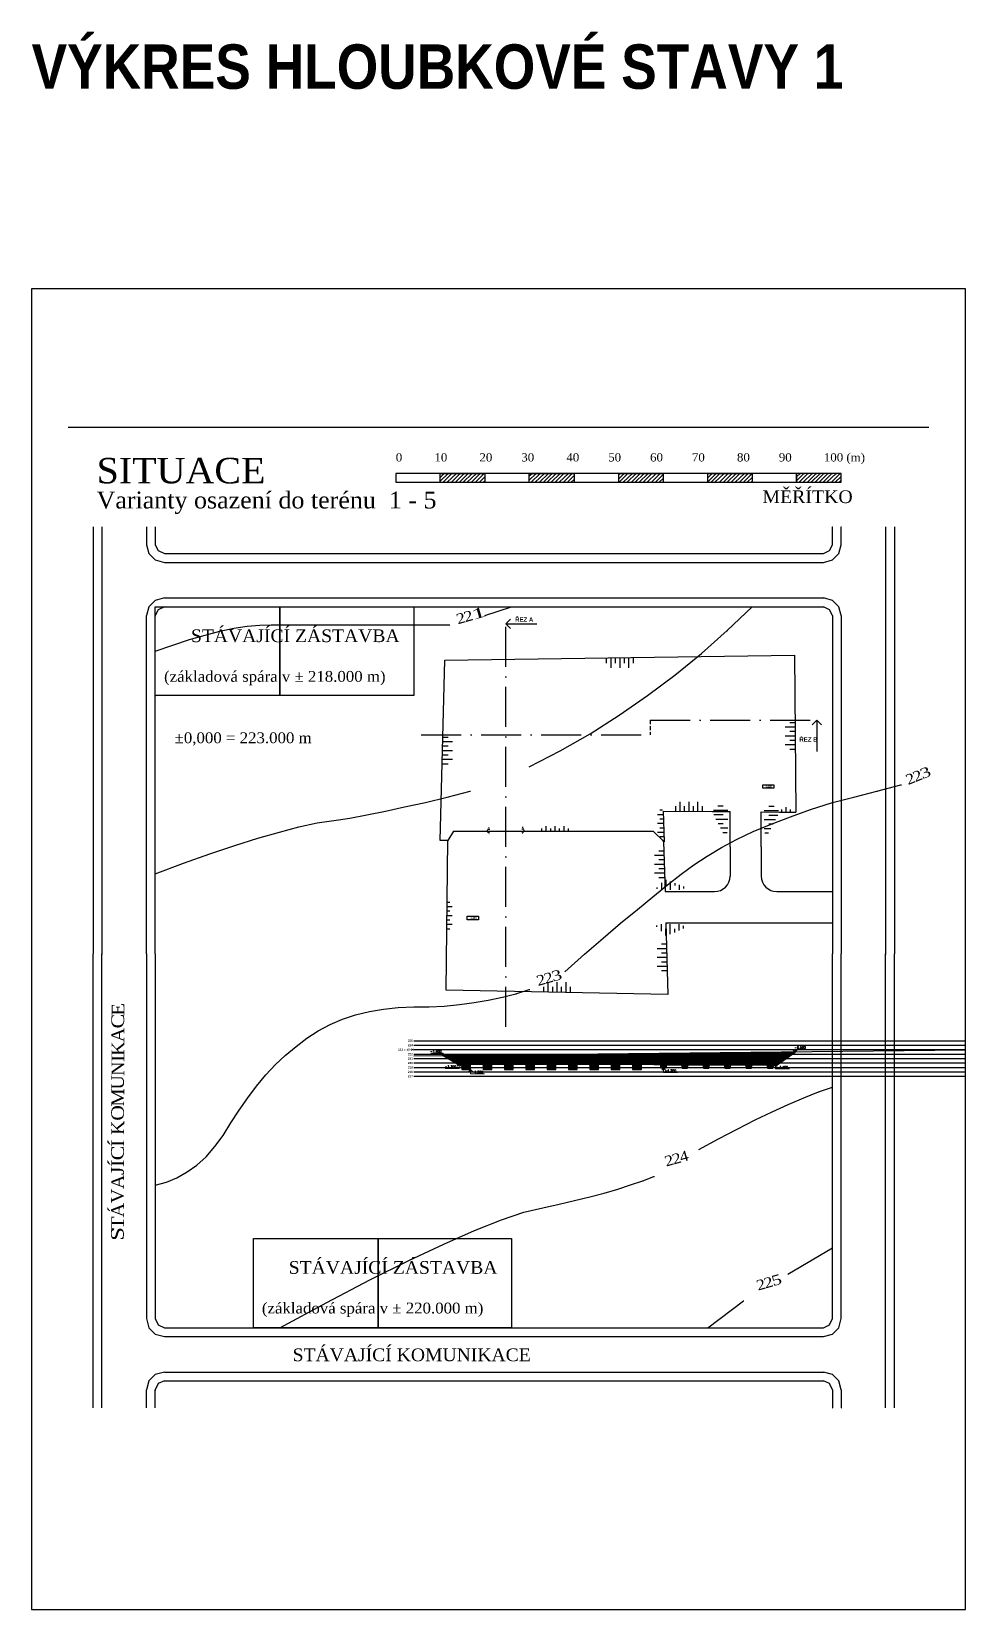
# Model space of a CAD drawing. Header units: millimetres. Extents: x -51 to 2999949, y -1641567 to 415040.
# Drawn here: x 929949 to 1139949, y 59001 to 413883 of the extents above; entities that cross this region are included whole.
import ezdxf

# ---------------------------------------------------------------- set-up
doc = ezdxf.new("R2010")
doc.units = ezdxf.units.MM
doc.header["$LTSCALE"] = 75
doc.header["$MEASUREMENT"] = 0
doc.linetypes.add('ACAD_ISO10W100', pattern=[18, 12, -3, 0, -3])
doc.layers.get('0').update_dxf_attribs({"linetype": 'CONTINUOUS'})
for name, color, linetype in [('cesty', 161, 'CONTINUOUS'), ('DNO', 210, 'CONTINUOUS'), ('objekt A+B', 10, 'CONTINUOUS'), ('objekt C', 30, 'CONTINUOUS'), ('svahování', 80, 'CONTINUOUS'), ('TEXT hloubky ŘEZ', 255, 'CONTINUOUS'), ('TEXT hlouby SJ', 6, 'CONTINUOUS'), ('ZEMINA', 7, 'CONTINUOUS'), ('ŘEZ', 10, 'ACAD_ISO10W100'), ('ŘEZ bílá', 251, 'CONTINUOUS'), ('ŘEZ červená', 10, 'CONTINUOUS'), ('šrafy', 90, 'CONTINUOUS')]:
    doc.layers.add(name, color=color, linetype=linetype)
doc.layers.add('texty', color=255, linetype='CONTINUOUS', lineweight=15)
doc.styles.add('hloubky patek a pasu', font='ariblk.ttf', dxfattribs={"width": 0.75, "height": 400})
doc.styles.add('názvy výkresů', font='ariblk.ttf', dxfattribs={"width": 0.75, "height": 10000})
doc.styles.add('romans', font='romans.shx')
doc.styles.add('TIMESNEWROMAN', font='times.ttf')
doc.styles.add('ŘEZ', font='ariblk.ttf', dxfattribs={"width": 0.75, "height": 1000})
doc.styles.add('ŘEZ HLOUBKY', font='ariblk.ttf', dxfattribs={"width": 0.75, "height": 500})
pattern_1 = [(45, (2149.33, 0), (-132.58252, 132.58252), [])]

msp = doc.modelspace()

# ---------------------------------------------------------------- texts
at = {"attachment_point": 7, "style": 'TIMESNEWROMAN'}
for s, insert, char_height, width in [('\\W1.04;SITUACE', (944570.606, 312189.4902), 5726.351254, 39233.210613), ('\\W1.03;0\\~\\~\\~\\~\\~\\~\\~\\~\\~\\~10\\~\\~\\~\\~\\~\\~\\~\\~\\~\\~20\\~\\~\\~\\~\\~\\~\\~\\~\\~30\\~\\~\\~\\~\\~\\~\\~\\~\\~\\~40\\~\\~\\~\\~\\~\\~\\~\\~\\~50\\~\\~\\~\\~\\~\\~\\~\\~\\~60\\~\\~\\~\\~\\~\\~\\~\\~\\~70\\~\\~\\~\\~\\~\\~\\~\\~\\~\\~80\\~\\~\\~\\~\\~\\~\\~\\~\\~90\\~\\~\\~\\~\\~\\~\\~\\~\\~\\~100\\~(m)', (1011851.0381, 316587.4128), 1861.0337746, 104185.902222), ('\\W1.02;Varianty\\~osazení\\~do\\~terénu\\~\\~1\\~-\\~5', (944570.606, 305373.9922), 3793.664797, 76615.213946), ('\\W1.03;MĚŘÍTKO', (1094305.5786, 307791.5676), 2863.160702, 21087.585931), ('\\W1.02;STÁVAJÍCÍ\\~ZÁSTAVBA', (965788.6333, 276491.7802), 2863.160702, 47179.177469), ('{\\W1.03;(základová\\~spára\\~v\\~±\\~218.000\\~m)}', (959744.7078, 266847.2223), 2433.709411, 49434.835916), ('{\\W1.03;±\\fTimes New Roman|b0|i0|c238|p18;0,000 =\\fTimes New Roman|b0|i0|c0|p18;\\~2\\fTimes New Roman|b0|i0|c238|p18;23\\fTimes New Roman|b0|i0|c0|p18;.000\\~m}', (962120.6215, 253257.3782), 2433.7094106, 49434.835916), ('\\W1.02;STÁVAJÍCÍ\\~ZÁSTAVBA', (987778.2266, 134421.0118), 2863.160702, 47179.177469), ('\\W1.03;(základová\\~spára\\~v\\~±\\~220.000\\~m)', (981734.3011, 124776.4539), 2433.709411, 49434.835916), ('\\W1.02;STÁVAJÍCÍ\\~KOMUNIKACE', (988652.6637, 114771.8668), 2863.160702, 53670.587301)]:
    msp.add_mtext(s, dxfattribs=dict(at, insert=insert, char_height=char_height, width=width))
for s, insert, char_height, width, rotation in [('\\W1.95;1', (1029185.4395, 281532.8303), 2289.83564, 3945.505769, 15.800195223), ('\\W1.16;2', (1025816.3587, 280555.3456), 2289.83564, 3047.345227, 15.800195223), ('\\W1.16;2', (1027513.7188, 281044.0356), 2289.83564, 3047.345227, 15.800195223), ('\\W1.35;3', (1130293.122, 245697.9372), 2289.83564, 3263.015794, 21.903186915), ('\\W1.16;2', (1127044.2278, 244393.5381), 2289.83564, 3047.345227, 21.903186915), ('\\W1.16;2', (1128680.0123, 245059.9149), 2289.83564, 3047.345227, 21.903186915), ('\\W1.35;3', (1047213.7695, 200159.0839), 2289.83564, 3263.015794, 15.800195223), ('\\W1.16;2', (1043844.6103, 199207.487), 2289.83564, 3047.345227, 15.800195223), ('\\W1.16;2', (1045541.9703, 199696.177), 2289.83564, 3047.345227, 15.800195223), ('\\W1.14;C', (950793.7907, 189665.12), 2863.05416, 4490.011551, 89.900411366), ('\\W1.09;E', (950819.3777, 192519.8976), 2863.05416, 4188.811084, 89.900411366), ('\\W1.04;A', (950793.6992, 186578.7777), 2863.05416, 4592.758633, 89.900411366), ('\\W1.03;K', (950793.6992, 183518.4149), 2863.05416, 4572.933721, 89.900411366), ('\\W1.02;N', (950793.7907, 179017.6474), 2863.05416, 4557.722998, 89.900411366), ('\\W1.19;I', (950793.7907, 182078.0233), 2863.05416, 3142.167689, 89.900411366), ('\\W1.04;U', (950768.243, 175931.3967), 2863.05416, 4588.465591, 89.900411366), ('\\W1.07;M', (950768.158, 172099.4221), 2863.05416, 5402.248105, 89.900411366), ('\\W1.13;O', (950768.2822, 168910.3788), 2863.05416, 4720.524113, 89.900411366), ('\\W1.03;K', (950768.4523, 165721.3748), 2863.05416, 4572.933721, 89.900411366), ('\\W1.19;Í', (950768.4981, 162969.2851), 2863.05416, 3142.167689, 89.900411366), ('\\W1.19;Í', (950742.6495, 158468.6223), 2863.05416, 3142.167689, 89.900411366), ('\\W1.14;C', (950742.6953, 160011.7411), 2863.05416, 4490.011551, 89.900411366), ('\\W1.16;2', (1072649.3811, 158597.512), 2289.83564, 3047.345227, 15.800195223), ('\\W1.16;2', (1074346.7804, 159060.275), 2289.83564, 3047.345227, 15.800195223), ('\\W1.13;4', (1076018.5534, 159549.0566), 2289.83564, 3009.2889, 15.800195223), ('\\W1.09;J', (950742.6953, 156719.5258), 2863.05416, 3226.500007, 89.900411366), ('\\W1.04;A', (950742.8196, 153530.5218), 2863.05416, 4592.758633, 89.900411366), ('\\W1.05;V', (950742.9962, 150341.4654), 2863.05416, 4599.969062, 89.900411366), ('\\W1.04;Á', (950717.3176, 147177.9175), 2863.05416, 4592.758633, 89.900411366), ('\\W1.12;T', (950717.3569, 144425.8802), 2863.05416, 4225.102355, 89.900411366), ('\\W1.28;S', (950717.4027, 141905.172), 2863.05416, 4219.334297, 89.900411366), ('\\W1.16;2', (1093301.4343, 130692.6409), 2289.83564, 3047.345227, 15.800195223), ('\\W1.16;2', (1094998.7812, 131181.331), 2289.83564, 3047.345227, 15.800195223), ('\\W1.31;5', (1096696.1543, 131670.0341), 2289.83564, 3222.341082, 15.800195223)]:
    msp.add_mtext(s, dxfattribs=dict(at, insert=insert, char_height=char_height, width=width, rotation=rotation))
at = {"layer": 'TEXT hloubky ŘEZ', "char_height": 500, "attachment_point": 1, "style": 'ŘEZ HLOUBKY'}
for s, width, heights, insert in [('223 = ±0.00', 3549.990573, [1316.3218], (1012337.5089, 185153.0355)), ('225', 1674.686176, [0], (1014562.687, 187153.0355)), ('224', 1674.686176, [0], (1014562.687, 186153.0355)), ('222', 1674.686176, [0], (1014562.687, 184153.0355)), ('221', 1674.686176, [0], (1014562.687, 183153.0355)), ('220', 1674.686176, [0], (1014562.687, 182153.0355)), ('219', 1674.686176, [0], (1014562.687, 181153.0355)), ('218', 1674.686176, [0], (1014562.687, 180153.0355)), ('217', 1674.686176, [0], (1014562.687, 179153.0355))]:
    msp.add_mtext_dynamic_manual_height_columns(s, width=width, gutter_width=2500, heights=heights, dxfattribs=dict(at, insert=insert))
at = {"layer": 'TEXT hlouby SJ', "char_height": 400, "attachment_point": 1, "style": 'hloubky patek a pasu'}
for s, width, insert in [('-0,550', 1520.658085, (1094915.8374, 244284.2977)), ('-1,400', 1390.106252, (1028476.6145, 214717.4211))]:
    msp.add_mtext_dynamic_manual_height_columns(s, width=width, gutter_width=2000, heights=[0], dxfattribs=dict(at, insert=insert))
at = {"layer": 'texty', "ltscale": 20, "extrusion": (1.93959e-16, -3.39308e-16, -1), "style": 'romans', "text_generation_flag": 2}
for s, p in [('-1,400', (-1019581.0794, 184241.2731)), ('-0,550', (-1101510.7232, 185105.8217)), ('-3,300', (-1022847.8532, 180800.0355)), ('-3,400', (-1097494.4352, 180700.0355)), ('-4,500', (-1028946.4037, 179600.0355)), ('-4,200', (-1072346.4037, 179900.0355))]:
    msp.add_text(s, height=514.89696, dxfattribs=at).set_placement(p)
at = {"layer": 'ZEMINA', "insert": (929948.9938, 411001.2066), "char_height": 10000, "attachment_point": 1, "style": 'názvy výkresů'}
msp.add_mtext_dynamic_manual_height_columns('VÝKRES HLOUBKOVÉ STAVY 1', width=183031.750957, gutter_width=50000, heights=[0], dxfattribs=at)
at = {"layer": 'ŘEZ', "char_height": 1000, "attachment_point": 1, "style": 'ŘEZ'}
for s, insert in [('ŘEZ A', (1038688.2154, 282139.2742)), ('ŘEZ B', (1102603.032, 255180.629))]:
    msp.add_mtext_dynamic_manual_height_columns(s, width=8587.751714, gutter_width=5000, heights=[0], dxfattribs=dict(at, insert=insert))

# ---------------------------------------------------------------- blocks, each defined once
blk = doc.blocks.new('*U14')
at = {"layer": 'DNO'}
for p, q in [((-1000, 600), (-1000, -600)), ((1000, -600), (1000, 600)), ((-1000, -600), (1000, -600))]:
    blk.add_line(p, q, dxfattribs=at)
blk = doc.blocks.new('*U15')
at = {"layer": 'DNO', "color": 0, "linetype": 'ByBlock', "lineweight": -2, "transparency": 16777216}
for p in [(0, 0), (4800, 0), (9600, 0), (14400, 0), (19200, 0), (24000, 0), (28800, 0), (33600, 0), (38400, 0)]:
    blk.add_blockref('*U14', p, dxfattribs=at)

# ---------------------------------------------------------------- hatches: boundary and pattern name
at = {"layer": 'šrafy'}
h = msp.add_hatch(dxfattribs=at)
h.set_pattern_fill('ANSI31', color=256, scale=1500)
h.set_pattern_definition(pattern_1)
h.paths.add_polyline_path([(1025669.7798, 183524.2019), (1022531.0495, 183489.8569), (1023507.2278, 182903.0355), (1025669.7798, 182903.0355)])
h = msp.add_hatch(dxfattribs=at)
h.set_pattern_fill('ANSI31', color=256, scale=1500)
h.set_pattern_definition(pattern_1)
h.paths.add_polyline_path([(1025669.7798, 182903.0355), (1023507.2278, 182903.0355), (1025170.7294, 181903.0355), (1025669.7798, 181903.0355)])
h = msp.add_hatch(dxfattribs=at)
h.set_pattern_fill('ANSI31', color=256, scale=1500)
h.set_pattern_definition(pattern_1)
h.paths.add_polyline_path([(1025669.7798, 181903.0355), (1025170.7294, 181903.0355), (1025669.7798, 181603.0355)])
h = msp.add_hatch(dxfattribs=at)
h.set_pattern_fill('ANSI31', color=256, scale=1500)
h.set_pattern_definition(pattern_1)
h.paths.add_polyline_path([(1026669.7798, 183535.1442), (1025669.7798, 183524.2019), (1025669.7798, 182903.0355), (1026669.7798, 182903.0355)])
h = msp.add_hatch(dxfattribs=at)
h.set_pattern_fill('ANSI31', color=256, scale=1500)
h.set_pattern_definition(pattern_1)
h.paths.add_polyline_path([(1026669.7798, 182903.0355), (1025669.7798, 182903.0355), (1025669.7798, 181903.0355), (1026669.7798, 181903.0355)])
h = msp.add_hatch(dxfattribs=at)
h.set_pattern_fill('ANSI31', color=256, scale=1500)
h.set_pattern_definition(pattern_1)
h.paths.add_polyline_path([(1026669.7798, 181903.0355), (1025669.7798, 181903.0355), (1025669.7798, 181603.0355), (1026669.7798, 181603.0355)])
h = msp.add_hatch(dxfattribs=at)
h.set_pattern_fill('ANSI31', color=256, scale=1500)
h.set_pattern_definition(pattern_1)
h.paths.add_polyline_path([(1028669.7798, 183557.0289), (1026669.7798, 183535.1442), (1026669.7798, 182903.0355), (1028669.7798, 182903.0355)])
h = msp.add_hatch(dxfattribs=at)
h.set_pattern_fill('ANSI31', color=256, scale=1500)
h.set_pattern_definition(pattern_1)
h.paths.add_polyline_path([(1028669.7798, 182903.0355), (1026669.7798, 182903.0355), (1026669.7798, 181903.0355), (1028669.7798, 181903.0355)])
h = msp.add_hatch(dxfattribs=at)
h.set_pattern_fill('ANSI31', color=256, scale=1500)
h.set_pattern_definition(pattern_1)
h.paths.add_polyline_path([(1028669.7798, 181903.0355), (1026669.7798, 181903.0355), (1026669.7798, 181603.0355), (1028669.7798, 181603.0355)])
h = msp.add_hatch(dxfattribs=at)
h.set_pattern_fill('ANSI31', color=256, scale=1500)
h.set_pattern_definition(pattern_1)
h.paths.add_polyline_path([(1026669.7798, 181603.0355), (1026669.7798, 180903.0355), (1028669.7798, 180903.0355), (1028669.7798, 181603.0355)])
h = msp.add_hatch(dxfattribs=at)
h.set_pattern_fill('ANSI31', color=256, scale=1500)
h.set_pattern_definition(pattern_1)
h.paths.add_polyline_path([(1068069.7798, 183903.0355), (1060290.7456, 183903.0355), (1028669.7798, 183557.0289), (1028669.7798, 182903.0355), (1068069.7798, 182903.0355)])
h = msp.add_hatch(dxfattribs=at)
h.set_pattern_fill('ANSI31', color=256, scale=1500)
h.set_pattern_definition(pattern_1)
h.paths.add_polyline_path([(1068069.7798, 182903.0355), (1028669.7798, 182903.0355), (1028669.7798, 181903.0355), (1068069.7798, 181903.0355)])
h = msp.add_hatch(dxfattribs=at)
h.set_pattern_fill('ANSI31', color=256, scale=1500)
h.set_pattern_definition(pattern_1)
h.paths.add_polyline_path([(1068069.7798, 181903.0355), (1028669.7798, 181903.0355), (1028669.7798, 181603.0355), (1046869.7798, 181603.0355), (1068069.7798, 181603.0355)])
h = msp.add_hatch(dxfattribs=at)
h.set_pattern_fill('ANSI31', color=256, scale=1500)
h.set_pattern_definition(pattern_1)
h.paths.add_polyline_path([(1033469.7798, 181603.0355), (1031469.7798, 181603.0355), (1031469.7798, 180903.0355), (1033469.7798, 180903.0355)])
h = msp.add_hatch(dxfattribs=at)
h.set_pattern_fill('ANSI31', color=256, scale=1500)
h.set_pattern_definition(pattern_1)
h.paths.add_polyline_path([(1038269.7798, 181603.0355), (1036269.7798, 181603.0355), (1036269.7798, 180903.0355), (1038269.7798, 180903.0355)])
h = msp.add_hatch(dxfattribs=at)
h.set_pattern_fill('ANSI31', color=256, scale=1500)
h.set_pattern_definition(pattern_1)
h.paths.add_polyline_path([(1043069.7798, 181603.0355), (1041069.7798, 181603.0355), (1041069.7798, 180903.0355), (1043069.7798, 180903.0355)])
h = msp.add_hatch(dxfattribs=at)
h.set_pattern_fill('ANSI31', color=256, scale=1500)
h.set_pattern_definition(pattern_1)
h.paths.add_polyline_path([(1047869.7798, 181603.0355), (1046869.7798, 181603.0355), (1045869.7798, 181603.0355), (1045869.7798, 180903.0355), (1047869.7798, 180903.0355)])
h = msp.add_hatch(dxfattribs=at)
h.set_pattern_fill('ANSI31', color=256, scale=1500)
h.set_pattern_definition(pattern_1)
h.paths.add_polyline_path([(1052669.7798, 181603.0355), (1050669.7798, 181603.0355), (1050669.7798, 180903.0355), (1052669.7798, 180903.0355)])
h = msp.add_hatch(dxfattribs=at)
h.set_pattern_fill('ANSI31', color=256, scale=1500)
h.set_pattern_definition(pattern_1)
h.paths.add_polyline_path([(1057469.7798, 181603.0355), (1055469.7798, 181603.0355), (1055469.7798, 180903.0355), (1057469.7798, 180903.0355)])
h = msp.add_hatch(dxfattribs=at)
h.set_pattern_fill('ANSI31', color=256, scale=1500)
h.set_pattern_definition(pattern_1)
h.paths.add_polyline_path([(1062269.7798, 181603.0355), (1060269.7798, 181603.0355), (1060269.7798, 180903.0355), (1062269.7798, 180903.0355)])
h = msp.add_hatch(dxfattribs=at)
h.set_pattern_fill('ANSI31', color=256, scale=1500)
h.set_pattern_definition(pattern_1)
h.paths.add_polyline_path([(1068069.7798, 183988.1562), (1060290.7456, 183903.0355), (1068069.7798, 183903.0355)])
h = msp.add_hatch(dxfattribs=at)
h.set_pattern_fill('ANSI31', color=256, scale=1500)
h.set_pattern_definition(pattern_1)
h.paths.add_polyline_path([(1067069.7798, 181603.0355), (1065069.7798, 181603.0355), (1065069.7798, 180903.0355), (1067069.7798, 180903.0355)])
h = msp.add_hatch(dxfattribs=at)
h.set_pattern_fill('ANSI31', color=256, scale=1500)
h.set_pattern_definition(pattern_1)
h.paths.add_polyline_path([(1070019.7798, 184009.4937), (1068069.7798, 183988.1562), (1068069.7798, 183903.0355), (1070019.7798, 183903.0355)])
h = msp.add_hatch(dxfattribs=at)
h.set_pattern_fill('ANSI31', color=256, scale=1500)
h.set_pattern_definition(pattern_1)
h.paths.add_polyline_path([(1070019.7798, 183903.0355), (1068069.7798, 183903.0355), (1068069.7798, 182903.0355), (1070019.7798, 182903.0355)])
h = msp.add_hatch(dxfattribs=at)
h.set_pattern_fill('ANSI31', color=256, scale=1500)
h.set_pattern_definition(pattern_1)
h.paths.add_polyline_path([(1070019.7798, 182903.0355), (1068069.7798, 182903.0355), (1068069.7798, 181903.0355), (1070019.7798, 181903.0355)])
h = msp.add_hatch(dxfattribs=at)
h.set_pattern_fill('ANSI31', color=256, scale=1500)
h.set_pattern_definition(pattern_1)
h.paths.add_polyline_path([(1070019.7798, 181903.0355), (1068069.7798, 181903.0355), (1068069.7798, 181603.0355), (1070019.7798, 181603.0355)])
h = msp.add_hatch(dxfattribs=at)
h.set_pattern_fill('ANSI31', color=256, scale=1500)
h.set_pattern_definition(pattern_1)
h.paths.add_polyline_path([(1070019.7798, 181603.0355), (1068069.7798, 181603.0355), (1070019.7798, 181503.0355)])
h = msp.add_hatch(dxfattribs=at)
h.set_pattern_fill('ANSI31', color=256, scale=1500)
h.set_pattern_definition(pattern_1)
h.paths.add_polyline_path([(1072669.7798, 184038.4908), (1070019.7798, 184009.4937), (1070019.7798, 183903.0355), (1072669.7798, 183903.0355)])
h = msp.add_hatch(dxfattribs=at)
h.set_pattern_fill('ANSI31', color=256, scale=1500)
h.set_pattern_definition(pattern_1)
h.paths.add_polyline_path([(1072669.7798, 183903.0355), (1070019.7798, 183903.0355), (1070019.7798, 182903.0355), (1072669.7798, 182903.0355)])
h = msp.add_hatch(dxfattribs=at)
h.set_pattern_fill('ANSI31', color=256, scale=1500)
h.set_pattern_definition(pattern_1)
h.paths.add_polyline_path([(1072669.7798, 182903.0355), (1070019.7798, 182903.0355), (1070019.7798, 181903.0355), (1072669.7798, 181903.0355)])
h = msp.add_hatch(dxfattribs=at)
h.set_pattern_fill('ANSI31', color=256, scale=1500)
h.set_pattern_definition(pattern_1)
h.paths.add_polyline_path([(1072669.7798, 181903.0355), (1070019.7798, 181903.0355), (1070019.7798, 181603.0355), (1072669.7798, 181603.0355)])
h = msp.add_hatch(dxfattribs=at)
h.set_pattern_fill('ANSI31', color=256, scale=1500)
h.set_pattern_definition(pattern_1)
h.paths.add_polyline_path([(1072669.7798, 181603.0355), (1070019.7798, 181603.0355), (1070019.7798, 181503.0355), (1072669.7798, 181503.0355)])
h = msp.add_hatch(dxfattribs=at)
h.set_pattern_fill('ANSI31', color=256, scale=1500)
h.set_pattern_definition(pattern_1)
h.paths.add_polyline_path([(1072669.7798, 180903.0355), (1072669.7798, 181503.0355), (1071469.7798, 181503.0355), (1071469.7798, 180903.0355)])
h = msp.add_hatch(dxfattribs=at)
h.set_pattern_fill('ANSI31', color=256, scale=1500)
h.set_pattern_definition(pattern_1)
h.paths.add_polyline_path([(1076269.7798, 184077.8832), (1072669.7798, 184038.4908), (1072669.7798, 183903.0355), (1076269.7798, 183903.0355)])
h = msp.add_hatch(dxfattribs=at)
h.set_pattern_fill('ANSI31', color=256, scale=1500)
h.set_pattern_definition(pattern_1)
h.paths.add_polyline_path([(1076269.7798, 183903.0355), (1072669.7798, 183903.0355), (1072669.7798, 182903.0355), (1076269.7798, 182903.0355)])
h = msp.add_hatch(dxfattribs=at)
h.set_pattern_fill('ANSI31', color=256, scale=1500)
h.set_pattern_definition(pattern_1)
h.paths.add_polyline_path([(1076269.7798, 182903.0355), (1072669.7798, 182903.0355), (1072669.7798, 181903.0355), (1076269.7798, 181903.0355)])
h = msp.add_hatch(dxfattribs=at)
h.set_pattern_fill('ANSI31', color=256, scale=1500)
h.set_pattern_definition(pattern_1)
h.paths.add_polyline_path([(1076269.7798, 181903.0355), (1072669.7798, 181903.0355), (1072669.7798, 181603.0355), (1076269.7798, 181603.0355)])
h = msp.add_hatch(dxfattribs=at)
h.set_pattern_fill('ANSI31', color=256, scale=1500)
h.set_pattern_definition(pattern_1)
h.paths.add_polyline_path([(1076269.7798, 181603.0355), (1072669.7798, 181603.0355), (1072669.7798, 181503.0355), (1076269.7798, 181503.0355)])
h = msp.add_hatch(dxfattribs=at)
h.set_pattern_fill('ANSI31', color=256, scale=1500)
h.set_pattern_definition(pattern_1)
h.paths.add_polyline_path([(1097669.7798, 184312.0488), (1076269.7798, 184077.8832), (1076269.7798, 183903.0355), (1097669.7798, 183903.0355)])
h = msp.add_hatch(dxfattribs=at)
h.set_pattern_fill('ANSI31', color=256, scale=1500)
h.set_pattern_definition(pattern_1)
h.paths.add_polyline_path([(1097669.7798, 183903.0355), (1076269.7798, 183903.0355), (1076269.7798, 182903.0355), (1097669.7798, 182903.0355)])
h = msp.add_hatch(dxfattribs=at)
h.set_pattern_fill('ANSI31', color=256, scale=1500)
h.set_pattern_definition(pattern_1)
h.paths.add_polyline_path([(1097669.7798, 182903.0355), (1076269.7798, 182903.0355), (1076269.7798, 181903.0355), (1097669.7798, 181903.0355)])
h = msp.add_hatch(dxfattribs=at)
h.set_pattern_fill('ANSI31', color=256, scale=1500)
h.set_pattern_definition(pattern_1)
h.paths.add_polyline_path([(1097669.7798, 181903.0355), (1076269.7798, 181903.0355), (1076269.7798, 181603.0355), (1097669.7798, 181603.0355)])
h = msp.add_hatch(dxfattribs=at)
h.set_pattern_fill('ANSI31', color=256, scale=1500)
h.set_pattern_definition(pattern_1)
h.paths.add_polyline_path([(1097669.7798, 181603.0355), (1076269.7798, 181603.0355), (1076269.7798, 181503.0355), (1097669.7798, 181503.0355)])
h = msp.add_hatch(dxfattribs=at)
h.set_pattern_fill('ANSI31', color=256, scale=1500)
h.set_pattern_definition(pattern_1)
h.paths.add_polyline_path([(1077469.7798, 181503.0355), (1076269.7798, 181503.0355), (1076269.7798, 180903.0355), (1077469.7798, 180903.0355)])
h = msp.add_hatch(dxfattribs=at)
h.set_pattern_fill('ANSI31', color=256, scale=1500)
h.set_pattern_definition(pattern_1)
h.paths.add_polyline_path([(1082269.7798, 181503.0355), (1081069.7798, 181503.0355), (1081069.7798, 180903.0355), (1082269.7798, 180903.0355)])
h = msp.add_hatch(dxfattribs=at)
h.set_pattern_fill('ANSI31', color=256, scale=1500)
h.set_pattern_definition(pattern_1)
h.paths.add_polyline_path([(1087069.7798, 181503.0355), (1085869.7798, 181503.0355), (1085869.7798, 180903.0355), (1087069.7798, 180903.0355)])
h = msp.add_hatch(dxfattribs=at)
h.set_pattern_fill('ANSI31', color=256, scale=1500)
h.set_pattern_definition(pattern_1)
h.paths.add_polyline_path([(1091869.7798, 181503.0355), (1090669.7798, 181503.0355), (1090669.7798, 180903.0355), (1091869.7798, 180903.0355)])
h = msp.add_hatch(dxfattribs=at)
h.set_pattern_fill('ANSI31', color=256, scale=1500)
h.set_pattern_definition(pattern_1)
h.paths.add_polyline_path([(1096669.7798, 181503.0355), (1095469.7798, 181503.0355), (1095469.7798, 180903.0355), (1096669.7798, 180903.0355)])
h = msp.add_hatch(dxfattribs=at)
h.set_pattern_fill('ANSI31', color=256, scale=1500)
h.set_pattern_definition(pattern_1)
h.paths.add_polyline_path([(1101640.6933, 184354.4055), (1101640.6933, 184355.4998), (1097669.7798, 184312.0488), (1097669.7798, 183903.0355), (1101011.5249, 183903.0355)])
h = msp.add_hatch(dxfattribs=at)
h.set_pattern_fill('ANSI31', color=256, scale=1500)
h.set_pattern_definition(pattern_1)
h.paths.add_polyline_path([(1101011.5249, 183903.0355), (1097669.7798, 183903.0355), (1097669.7798, 182903.0355), (1099617.6167, 182903.0355)])
h = msp.add_hatch(dxfattribs=at)
h.set_pattern_fill('ANSI31', color=256, scale=1500)
h.set_pattern_definition(pattern_1)
h.paths.add_polyline_path([(1099617.6167, 182903.0355), (1097669.7798, 182903.0355), (1097669.7798, 181903.0355), (1098223.7086, 181903.0355)])
h = msp.add_hatch(dxfattribs=at)
h.set_pattern_fill('ANSI31', color=256, scale=1500)
h.set_pattern_definition(pattern_1)
h.paths.add_polyline_path([(1098223.7086, 181903.0355), (1097669.7798, 181903.0355), (1097669.7798, 181603.0355), (1097805.5361, 181603.0355)])
h = msp.add_hatch(dxfattribs=at)
h.set_pattern_fill('ANSI31', color=256, scale=1500)
h.set_pattern_definition(pattern_1)
h.paths.add_polyline_path([(1097805.5361, 181603.0355), (1097669.7798, 181603.0355), (1097669.7798, 181503.0355)])
h = msp.add_hatch(dxfattribs=at)
h.set_pattern_fill('ANSI31', color=256, scale=1500)
h.set_pattern_definition(pattern_1)
h.paths.add_polyline_path([(1028669.7798, 180903.0355), (1026669.7798, 180903.0355), (1026669.7798, 180403.0355), (1028669.7798, 180403.0355)])
h = msp.add_hatch(dxfattribs=at)
h.set_pattern_fill('ANSI31', color=256, scale=1500)
h.set_pattern_definition(pattern_1)
h.paths.add_polyline_path([(1033469.7798, 180903.0355), (1031469.7798, 180903.0355), (1031469.7798, 180403.0355), (1033469.7798, 180403.0355)])
h = msp.add_hatch(dxfattribs=at)
h.set_pattern_fill('ANSI31', color=256, scale=1500)
h.set_pattern_definition(pattern_1)
h.paths.add_polyline_path([(1038269.7798, 180903.0355), (1036269.7798, 180903.0355), (1036269.7798, 180403.0355), (1038269.7798, 180403.0355)])
h = msp.add_hatch(dxfattribs=at)
h.set_pattern_fill('ANSI31', color=256, scale=1500)
h.set_pattern_definition(pattern_1)
h.paths.add_polyline_path([(1043069.7798, 180903.0355), (1041069.7798, 180903.0355), (1041069.7798, 180403.0355), (1043069.7798, 180403.0355)])
h = msp.add_hatch(dxfattribs=at)
h.set_pattern_fill('ANSI31', color=256, scale=1500)
h.set_pattern_definition(pattern_1)
h.paths.add_polyline_path([(1047869.7798, 180903.0355), (1045869.7798, 180903.0355), (1045869.7798, 180403.0355), (1047869.7798, 180403.0355)])
h = msp.add_hatch(dxfattribs=at)
h.set_pattern_fill('ANSI31', color=256, scale=1500)
h.set_pattern_definition(pattern_1)
h.paths.add_polyline_path([(1052669.7798, 180903.0355), (1050669.7798, 180903.0355), (1050669.7798, 180403.0355), (1052669.7798, 180403.0355)])
h = msp.add_hatch(dxfattribs=at)
h.set_pattern_fill('ANSI31', color=256, scale=1500)
h.set_pattern_definition(pattern_1)
h.paths.add_polyline_path([(1057469.7798, 180903.0355), (1055469.7798, 180903.0355), (1055469.7798, 180403.0355), (1057469.7798, 180403.0355)])
h = msp.add_hatch(dxfattribs=at)
h.set_pattern_fill('ANSI31', color=256, scale=1500)
h.set_pattern_definition(pattern_1)
h.paths.add_polyline_path([(1062269.7798, 180903.0355), (1060269.7798, 180903.0355), (1060269.7798, 180403.0355), (1062269.7798, 180403.0355)])
h = msp.add_hatch(dxfattribs=at)
h.set_pattern_fill('ANSI31', color=256, scale=1500)
h.set_pattern_definition(pattern_1)
h.paths.add_polyline_path([(1067069.7798, 180903.0355), (1065069.7798, 180903.0355), (1065069.7798, 180403.0355), (1067069.7798, 180403.0355)])
h = msp.add_hatch(dxfattribs=at)
h.set_pattern_fill('ANSI31', color=256, scale=1500)
h.set_pattern_definition(pattern_1)
h.paths.add_polyline_path([(1072669.7798, 180903.0355), (1071469.7798, 180903.0355), (1071469.7798, 180703.0355), (1072669.7798, 180703.0355)])
h = msp.add_hatch(dxfattribs=at)
h.set_pattern_fill('ANSI31', color=256, scale=1500)
h.set_pattern_definition(pattern_1)
h.paths.add_polyline_path([(1077469.7798, 180903.0355), (1076269.7798, 180903.0355), (1076269.7798, 180703.0355), (1077469.7798, 180703.0355)])
h = msp.add_hatch(dxfattribs=at)
h.set_pattern_fill('ANSI31', color=256, scale=1500)
h.set_pattern_definition(pattern_1)
h.paths.add_polyline_path([(1082269.7798, 180903.0355), (1081069.7798, 180903.0355), (1081069.7798, 180703.0355), (1082269.7798, 180703.0355)])
h = msp.add_hatch(dxfattribs=at)
h.set_pattern_fill('ANSI31', color=256, scale=1500)
h.set_pattern_definition(pattern_1)
h.paths.add_polyline_path([(1087069.7798, 180903.0355), (1085869.7798, 180903.0355), (1085869.7798, 180703.0355), (1087069.7798, 180703.0355)])
h = msp.add_hatch(dxfattribs=at)
h.set_pattern_fill('ANSI31', color=256, scale=1500)
h.set_pattern_definition(pattern_1)
h.paths.add_polyline_path([(1091869.7798, 180903.0355), (1090669.7798, 180903.0355), (1090669.7798, 180703.0355), (1091869.7798, 180703.0355)])
h = msp.add_hatch(dxfattribs=at)
h.set_pattern_fill('ANSI31', color=256, scale=1500)
h.set_pattern_definition(pattern_1)
h.paths.add_polyline_path([(1096669.7798, 180903.0355), (1095469.7798, 180903.0355), (1095469.7798, 180703.0355), (1096669.7798, 180703.0355)])

# ---------------------------------------------------------------- linework, layer by layer
for p, q in [((938166.6185, 324920.1745), (1131752.1823, 324920.1745)), ((959847.5854, 286496.2561), (1108142.3038, 286496.2561)), ((959847.5854, 284515.909), (1108142.3038, 284515.909)), ((1021855.6645, 280452.3437), (1024041.7669, 280452.3437)), ((959847.5854, 112354.1279), (1108142.3038, 112354.1279)), ((959847.5854, 110399.4985), (1108142.3038, 110399.4985))]:
    msp.add_line(p, q)
msp.add_lwpolyline([(929948.9938, 356001.2066), (929948.9938, 59001.2066), (1139948.9938, 59001.2066), (1139948.9938, 356001.2066)], close=True)
for points in [[(1011851.0381, 312523.7166), (1021855.6645, 312523.7166), (1021855.6645, 314478.346), (1031860.2843, 314478.346), (1031860.2843, 312523.7166), (1041864.9041, 312523.7166), (1041864.9041, 314478.346), (1051972.395, 314478.346), (1051972.395, 312523.7166), (1061977.0279, 312523.7166), (1061977.0279, 314478.346), (1071981.6346, 314478.346), (1071981.6346, 312523.7166), (1081986.2675, 312523.7166), (1081986.2675, 314478.346), (1091990.8873, 314478.346), (1091990.8873, 312523.7166), (1101995.5072, 312523.7166), (1101995.5072, 314478.346), (1011851.0381, 314478.346), (1011851.0381, 312523.7166), (1102098.3783, 312523.7166)], [(1021855.6645, 313603.8893), (1022730.1081, 314478.346), (1022832.9792, 314478.346)], [(1021855.6645, 312729.4588), (1023604.5386, 314478.346), (1023707.4097, 314478.346)], [(1022498.635, 312523.7166), (1024478.9821, 314478.346), (1024607.5841, 314478.346)], [(1023398.7964, 312523.7166), (1025482.0146, 314478.346), (1025584.8857, 314478.346)], [(1024376.098, 312523.7166), (1026356.4582, 314478.346), (1026459.3293, 314478.346)], [(1025250.5546, 312523.7166), (1027230.9018, 314478.346), (1027359.4906, 314478.346)], [(1026150.7029, 312523.7166), (1028105.3322, 314478.346), (1028233.9211, 314478.346)], [(1027025.1465, 312523.7166), (1029005.4936, 314478.346), (1029108.3778, 314478.346)], [(1027899.5901, 312523.7166), (1029982.8083, 314478.346), (1030085.6794, 314478.346)], [(1028876.8916, 312523.7166), (1030857.2519, 314478.346), (1030985.8407, 314478.346)], [(1029777.0661, 312523.7166), (1031757.4132, 314478.346), (1031860.2843, 314478.346)], [(1030651.4966, 312523.7166), (1031860.2843, 313732.5044), (1031963.1554, 313732.5044)], [(1031525.9402, 312523.7166), (1031860.2843, 312832.3299), (1031963.1554, 312832.3299)], [(1041864.9041, 313938.2466), (1042507.8746, 314478.346), (1042636.4766, 314478.346)], [(1041864.9041, 312960.9188), (1043408.036, 314478.346), (1043510.9071, 314478.346)], [(1042302.1194, 312523.7166), (1044282.4665, 314478.346), (1044385.3507, 314478.346)], [(1043176.5629, 312523.7166), (1045259.7942, 314478.346), (1045388.3831, 314478.346)], [(1044179.5954, 312523.7166), (1046159.9425, 314478.346), (1046262.8136, 314478.346)], [(1045054.039, 312523.7166), (1047034.3861, 314478.346), (1047137.2703, 314478.346)], [(1045928.4825, 312523.7166), (1047908.8297, 314478.346), (1048011.7008, 314478.346)], [(1046802.913, 312523.7166), (1048783.2602, 314478.346), (1048886.1443, 314478.346)], [(1047677.3566, 312523.7166), (1049657.7168, 314478.346), (1049786.3057, 314478.346)], [(1048577.518, 312523.7166), (1050660.7362, 314478.346), (1050763.6073, 314478.346)], [(1049554.8326, 312523.7166), (1051535.1798, 314478.346), (1051638.064, 314478.346)], [(1050429.2762, 312523.7166), (1051972.395, 314041.1177), (1052075.2792, 314041.1177)], [(1051303.7067, 312523.7166), (1051972.395, 313166.6872), (1052075.2792, 313166.6872)], [(1061977.0279, 314169.7065), (1062311.359, 314478.346), (1062414.2432, 314478.346)], [(1061977.0279, 313269.5583), (1063185.8156, 314478.346), (1063288.6867, 314478.346)], [(1062079.899, 312523.7166), (1064060.2461, 314478.346), (1064188.835, 314478.346)], [(1062980.0473, 312523.7166), (1065063.2786, 314478.346), (1065166.1628, 314478.346)], [(1063854.5039, 312523.7166), (1065937.7222, 314478.346), (1066040.5933, 314478.346)], [(1064831.8055, 312523.7166), (1066812.1527, 314478.346), (1066915.0368, 314478.346)], [(1065706.2491, 312523.7166), (1067686.6093, 314478.346), (1067815.1982, 314478.346)], [(1066606.4105, 312523.7166), (1068586.7576, 314478.346), (1068689.6287, 314478.346)], [(1067480.841, 312523.7166), (1069461.2012, 314478.346), (1069564.0723, 314478.346)], [(1068355.2976, 312523.7166), (1070438.5158, 314478.346), (1070567.1047, 314478.346)], [(1069332.5992, 312523.7166), (1071312.9463, 314478.346), (1071441.5483, 314478.346)], [(1070232.7737, 312523.7166), (1071981.6346, 314272.6038), (1072084.5188, 314272.6038)], [(1071107.2041, 312523.7166), (1071981.6346, 313398.1471), (1072084.5188, 313398.1471)], [(1081986.2675, 314375.4749), (1082089.1386, 314478.346), (1082217.7275, 314478.346)], [(1081986.2675, 313501.0182), (1082989.3, 314478.346), (1083092.1842, 314478.346)], [(1081986.2675, 312626.5877), (1083863.7436, 314478.346), (1083966.6147, 314478.346)], [(1082757.8269, 312523.7166), (1084738.1741, 314478.346), (1084841.0452, 314478.346)], [(1083632.2705, 312523.7166), (1085715.5018, 314478.346), (1085844.0907, 314478.346)], [(1084635.303, 312523.7166), (1086615.6501, 314478.346), (1086718.5212, 314478.346)], [(1085509.7465, 312523.7166), (1087490.0937, 314478.346), (1087592.9778, 314478.346)], [(1086384.1901, 312523.7166), (1088364.5372, 314478.346), (1088467.4083, 314478.346)], [(1087258.6206, 312523.7166), (1089238.9677, 314478.346), (1089341.8388, 314478.346)], [(1088133.0642, 312523.7166), (1090242.0133, 314478.346), (1090344.8844, 314478.346)], [(1089136.0966, 312523.7166), (1091116.4438, 314478.346), (1091219.3149, 314478.346)], [(1090010.5402, 312523.7166), (1091990.8873, 314478.346), (1092093.7715, 314478.346)], [(1090884.9838, 312523.7166), (1091990.8873, 313603.8893), (1092093.7715, 313603.8893)], [(1091785.1321, 312523.7166), (1091990.8873, 312729.4588), (1092093.7715, 312729.4588)], [(1101995.5072, 312523.7166), (1112000.127, 312523.7166), (1112000.127, 314478.346), (1101995.5072, 314478.346), (1101995.5072, 312523.7166), (1102098.3783, 312523.7166)], [(1101995.5072, 313732.5044), (1102767.0666, 314478.346), (1102869.9507, 314478.346)], [(1101995.5072, 312832.3299), (1103641.5101, 314478.346), (1103744.3943, 314478.346)], [(1102535.6066, 312523.7166), (1104515.9537, 314478.346), (1104644.5426, 314478.346)], [(1103435.7549, 312523.7166), (1105518.9862, 314478.346), (1105621.8703, 314478.346)], [(1104413.0826, 312523.7166), (1106393.4297, 314478.346), (1106496.3008, 314478.346)], [(1105287.5131, 312523.7166), (1107267.8602, 314478.346), (1107396.4622, 314478.346)], [(1106187.6745, 312523.7166), (1108142.3038, 314478.346), (1108270.9058, 314478.346)], [(1107062.118, 312523.7166), (1109042.4652, 314478.346), (1109145.3363, 314478.346)], [(1107936.5485, 312523.7166), (1109916.8957, 314478.346), (1110019.7798, 314478.346)], [(1108811.0052, 312523.7166), (1110894.2234, 314478.346), (1111022.8123, 314478.346)], [(1109814.0246, 312523.7166), (1111794.3717, 314478.346), (1111897.2559, 314478.346)], [(1110688.4681, 312523.7166), (1112000.127, 313835.3755), (1112103.0111, 313835.3755)], [(1111562.9117, 312523.7166), (1112000.127, 312960.9188), (1112103.0111, 312960.9188)], [(943799.0401, 302519.0837), (943799.0401, 206459.2977), (943901.9177, 206459.2977)], [(945779.3872, 302519.0837), (945779.3872, 206459.2977), (945882.2648, 206459.2977)], [(955784.0135, 302519.0837), (955784.0135, 298455.5184), (956324.1064, 296475.1713), (957764.3607, 295060.6413), (959847.5854, 294494.8241), (1108039.4327, 294494.8241), (1110019.7798, 295060.6413), (1111460.0406, 296475.1713), (1112000.127, 298455.5184), (1112000.127, 302519.0837), (1112103.0111, 302519.0837)], [(957764.3607, 302519.0837), (957764.3607, 298455.5184), (958407.3312, 297143.8596), (959847.5854, 296475.1713), (1108039.4327, 296475.1713), (1109351.0915, 297143.8596), (1110019.7798, 298455.5184), (1110019.7798, 302519.0837), (1110122.664, 302519.0837)], [(1122004.7468, 302519.0837), (1122004.7468, 206459.2977), (1122107.6179, 206459.2977)], [(1123985.0939, 302519.0837), (1123985.0939, 206459.2977), (1124087.9781, 206459.2977)], [(959847.5854, 286496.2561), (957764.3607, 285956.1567), (956324.1064, 284515.909), (955784.0135, 282535.5619), (955886.8846, 282535.5619)], [(959847.5854, 284515.909), (958407.3312, 283847.2207), (957764.3607, 282535.5619), (957867.2383, 282535.5619)], [(957764.3607, 264532.3872), (957764.3607, 284515.909), (1015914.6166, 284515.909), (1015914.6166, 264532.3872), (985797.873, 264532.3872), (985797.873, 284515.909), (985797.873, 264532.3872), (957764.3607, 264532.3872), (957867.2383, 264532.3872)], [(1031860.2843, 282535.5619), (1037904.1968, 284515.909), (1038007.081, 284515.909)], [(1086384.1901, 279140.6848), (1091990.8873, 284515.909), (1092093.7715, 284515.909)], [(1112000.127, 282535.5619), (1111460.0406, 284515.909), (1110019.7798, 285956.1567), (1108039.4327, 286496.2561), (1108142.3038, 286496.2561)], [(1110019.7798, 282535.5619), (1109351.0915, 283847.2207), (1108039.4327, 284515.909), (1108142.3038, 284515.909)], [(955784.0135, 206459.2977), (955784.0135, 282535.5619), (955886.8846, 282535.5619)], [(957764.3607, 206459.2977), (957764.3607, 282535.5619), (957867.2383, 282535.5619)], [(957764.3607, 274537.0201), (961725.0615, 275848.6789), (965454.2892, 277160.3377), (968977.7682, 278137.6393), (972269.7742, 279037.8137), (975458.909, 279680.7843), (978416.5708, 280117.9864), (981271.3615, 280349.4726), (983817.5258, 280452.3437), (1021958.5356, 280452.3437)], [(1110019.7798, 282535.5619), (1110019.7798, 206459.2977), (1110122.664, 206459.2977)], [(1112000.127, 282535.5619), (1112000.127, 206459.2977), (1112103.0111, 206459.2977)], [(1041864.9041, 248509.5596), (1048783.2602, 252135.9228), (1055598.7582, 255968.0281), (1062079.899, 260134.4646), (1068458.1687, 264532.3872), (1074630.6832, 269136.052), (1080571.7376, 273971.2029), (1086384.1901, 279140.6848), (1086487.0612, 279140.6848)], [(957764.3607, 224462.4724), (964142.6304, 226880.0348), (970057.954, 228963.2661), (975664.6577, 230840.7421), (980834.1397, 232486.732), (985669.2776, 233798.3908), (990067.2001, 235007.1785), (994156.4898, 235881.6352), (997885.7175, 236421.7346), (1001512.0742, 236987.5257), (1005369.8973, 237733.3673), (1009536.3469, 238504.9529), (1013831.3918, 239507.9722), (1018563.6455, 240485.3), (1023398.7964, 241694.0877), (1028568.2784, 243005.7465), (1028671.1495, 243005.7465)], [(1109951.4623, 240463.9505), (1110054.8371, 240485.3), (1114889.9881, 241694.0877), (1120059.47, 243005.7465), (1120162.3411, 243005.7465)], [(1120059.47, 243005.7465), (1125434.6942, 244445.9942), (1125537.5653, 244445.9942)], [(1049889.1768, 202395.7192), (1054287.0994, 206356.4266), (1058453.5358, 209957.0458), (1062414.2432, 213377.6537), (1066169.1821, 216438.1866), (1069666.9564, 219292.9904), (1072984.6802, 221942.0258), (1076045.2262, 224359.6013), (1078900.0038, 226442.8195), (1081883.3964, 228423.1666), (1085072.5313, 230377.796), (1088467.4083, 232152.4009), (1092222.3604, 234004.1592), (1096285.9257, 235650.1491), (1100580.9772, 237296.1651), (1105081.7709, 238942.155), (1105184.642, 238942.155)], [(1105081.7709, 238942.155), (1110019.7798, 240485.3), (1110122.664, 240485.3)], [(943799.0401, 104355.573), (943799.0401, 206459.2977), (943901.9177, 206459.2977)], [(945779.3872, 104355.573), (945779.3872, 206459.2977), (945882.2648, 206459.2977)], [(955784.0135, 206459.2977), (955784.0135, 124441.9724), (956324.1064, 122358.7477), (957764.3607, 120918.4934), (959847.5854, 120378.4005), (1108039.4327, 120378.4005), (1110019.7798, 120918.4934), (1111460.0406, 122358.7477), (1112000.127, 124441.9724), (1112000.127, 206459.2977), (1112103.0111, 206459.2977)], [(957764.3607, 206459.2977), (957764.3607, 124441.9724), (958407.3312, 123027.436), (959847.5854, 122358.7477), (1108039.4327, 122358.7477), (1109351.0915, 123027.436), (1110019.7798, 124441.9724), (1110019.7798, 206459.2977), (1110122.664, 206459.2977)], [(1122004.7468, 104355.573), (1122004.7468, 206459.2977), (1122107.6179, 206459.2977)], [(1123985.0939, 104355.573), (1123985.0939, 206459.2977), (1124087.9781, 206459.2977)], [(957764.3607, 154404.4029), (960284.8072, 155073.0912), (962599.4985, 156050.4058), (964914.1898, 157387.7824), (967100.2922, 158905.1965), (969183.5169, 160782.6726), (971163.8641, 163097.3638), (973041.3401, 165617.7973), (974790.2207, 168472.6011), (976667.6902, 171327.3787), (978545.1662, 174079.2983), (980525.5133, 176702.616), (982608.7381, 179223.0625), (984794.8405, 181537.7538), (987006.6607, 183620.972), (989424.2296, 185601.3322), (991841.7985, 187453.0774), (994362.2451, 189099.0935), (997114.1581, 190539.3412), (999866.0712, 191748.1289), (1002823.733, 192725.4436), (1005909.9902, 193497.0161), (1009099.1251, 194037.1024), (1012391.1376, 194371.4466), (1015914.6166, 194500.0354), (1019335.2179, 194500.0354), (1022730.1081, 194705.7907), (1026150.7029, 195040.1349), (1029442.7089, 195477.3632), (1032631.8437, 196017.4495), (1035820.9786, 196686.1509), (1038881.5245, 197457.7103), (1039010.1134, 197457.7103)], [(1038881.5245, 197457.7103), (1041864.9041, 198435.0119), (1041967.7883, 198435.0119)], [(1080005.9204, 162428.6625), (1084403.843, 164846.2379), (1088595.9972, 167032.3403), (1092659.5756, 169115.5716), (1096491.681, 170890.1635), (1100118.0311, 172536.1665), (1103641.5101, 174079.2983), (1106933.5292, 175390.9572), (1107062.118, 175390.9572)], [(1106933.5292, 175390.9572), (1110019.7798, 176471.1429), (1110122.664, 176471.1429)], [(1067377.9699, 155407.4353), (1069898.4164, 156384.75), (1070001.2875, 156384.75)], [(985797.873, 122358.7477), (996342.5922, 128068.3291), (1006012.8679, 133109.2222), (1014808.7065, 137507.1317), (1022627.2239, 141133.4818), (1029545.5799, 144194.0278), (1035589.5186, 146611.6032), (1040656.1295, 148386.1951), (1044951.1548, 149363.5098), (1048577.518, 150135.0692), (1052075.2792, 151009.5127), (1055495.8871, 151781.0852), (1058685.022, 152655.5157), (1061771.2726, 153529.9593), (1064626.0633, 154532.9917), (1067377.9699, 155407.4353), (1067480.841, 155407.4353)], [(979856.825, 122358.7477), (979856.825, 142445.1406), (1037904.1968, 142445.1406), (1037904.1968, 122358.7477), (1007890.3439, 122358.7477), (1007890.3439, 142445.1406), (1007890.3439, 122358.7477), (979856.825, 122358.7477), (979959.7027, 122358.7477)], [(1100015.16, 134420.881), (1110019.7798, 140361.9224), (1110122.664, 140361.9224)], [(1081986.2675, 122358.7477), (1090010.5402, 128402.6732), (1090113.4113, 128402.6732)], [(959847.5854, 112354.1279), (957764.3607, 111814.035), (956324.1064, 110399.4985), (955784.0135, 108419.1448), (955886.8846, 108419.1448)], [(959847.5854, 110399.4985), (958407.3312, 109833.6813), (957764.3607, 108419.1448), (957867.2383, 108419.1448)], [(1112000.127, 108419.1448), (1111460.0406, 110399.4985), (1110019.7798, 111814.035), (1108039.4327, 112354.1279), (1108142.3038, 112354.1279)], [(1110019.7798, 108419.1448), (1109351.0915, 109833.6813), (1108039.4327, 110399.4985), (1108142.3038, 110399.4985)], [(955784.0135, 104355.573), (955784.0135, 108419.1448), (955886.8846, 108419.1448)], [(957764.3607, 104355.573), (957764.3607, 108419.1448), (957867.2383, 108419.1448)], [(1110019.7798, 108419.1448), (1110019.7798, 104355.573), (1110122.664, 104355.573)], [(1112000.127, 108419.1448), (1112000.127, 104355.573), (1112103.0111, 104355.573)]]:
    msp.add_lwpolyline(points)
at = {"layer": 'cesty'}
for p, q in [((1087019.7798, 230484.2977), (1087019.7798, 238431.9892)), ((1094019.7798, 230484.2977), (1094019.7798, 238380.1339)), ((1087019.7798, 230484.2977), (1087019.7798, 223959.2977)), ((1087019.7798, 230484.2977), (1087019.7798, 226431.9892)), ((1094019.7798, 230484.2977), (1094019.7798, 223959.2977)), ((1072392.2041, 220459.2977), (1083519.7798, 220459.2977)), ((1072392.2041, 220459.2977), (1079669.7798, 220459.2977)), ((1097519.7798, 220459.2977), (1106019.7798, 220459.2977)), ((1097519.7798, 220459.2977), (1110019.7798, 220459.2977)), ((1072594.6839, 213459.2977), (1110019.7798, 213459.2977))]:
    msp.add_line(p, q, dxfattribs=at)
for centre, start, end in [((1083519.7798, 223959.2977), 270, 0), ((1097519.7798, 223959.2977), 180, 270)]:
    msp.add_arc(centre, 3500, start, end, dxfattribs=at)
at = {"layer": 'DNO'}
for p, q in [((1025669.7798, 181603.0355), (1022531.0495, 183489.8569)), ((1025669.7798, 181603.0355), (1068069.7798, 181603.0355)), ((1046869.7798, 181603.0355), (1025669.7798, 181603.0355)), ((1068069.7798, 181603.0355), (1097805.5361, 181603.0355)), ((1070019.7798, 181503.0355), (1068069.7798, 181603.0355)), ((1072669.7798, 181503.0355), (1070019.7798, 181503.0355)), ((1071469.7798, 180703.0355), (1071469.7798, 181503.0355)), ((1072669.7798, 181503.0355), (1076269.7798, 181503.0355)), ((1072669.7798, 181503.0355), (1072669.7798, 180703.0355)), ((1076269.7798, 181503.0355), (1097669.7798, 181503.0355)), ((1076269.7798, 180703.0355), (1076269.7798, 181503.0355)), ((1077469.7798, 181503.0355), (1077469.7798, 180703.0355)), ((1081069.7798, 180703.0355), (1081069.7798, 181503.0355)), ((1082269.7798, 181503.0355), (1082269.7798, 180703.0355)), ((1085869.7798, 180703.0355), (1085869.7798, 181503.0355)), ((1087069.7798, 181503.0355), (1087069.7798, 180703.0355)), ((1090669.7798, 180703.0355), (1090669.7798, 181503.0355)), ((1091869.7798, 181503.0355), (1091869.7798, 180703.0355)), ((1095469.7798, 180703.0355), (1095469.7798, 181503.0355)), ((1096669.7798, 180703.0355), (1096669.7798, 181503.0355)), ((1097669.7798, 181503.0355), (1097805.5361, 181603.0355)), ((1097805.5361, 181603.0355), (1101640.6933, 184354.4055)), ((1072669.7798, 180703.0355), (1071469.7798, 180703.0355)), ((1076269.7798, 180703.0355), (1077469.7798, 180703.0355)), ((1081069.7798, 180703.0355), (1082269.7798, 180703.0355)), ((1085869.7798, 180703.0355), (1087069.7798, 180703.0355)), ((1090669.7798, 180703.0355), (1091869.7798, 180703.0355)), ((1095469.7798, 180703.0355), (1096669.7798, 180703.0355))]:
    msp.add_line(p, q, dxfattribs=at)
at = {"layer": 'objekt A+B'}
for p, q in [((1022896.208, 272494.6339), (1101498.657, 273605.3723)), ((1101498.657, 273605.3723), (1101841.4152, 238322.192)), ((1021800.0449, 231938.1863), (1022896.208, 272494.6339)), ((1072010.904, 238543.1735), (1072185.7949, 231646.8748)), ((1072010.904, 238543.1735), (1082997.2698, 238461.7876)), ((1082997.2698, 238461.7876), (1087019.7798, 238431.9892)), ((1094019.7798, 238380.1339), (1098154.5737, 238349.5038)), ((1098154.5737, 238349.5038), (1101841.4152, 238322.192)), ((1023562.1238, 231927.9986), (1021800.0449, 231938.1863)), ((1069744.7083, 234041.3508), (1072185.7949, 231646.8748)), ((1072185.7949, 231646.8748), (1072068.576, 231647.5525))]:
    msp.add_line(p, q, dxfattribs=at)
at = {"layer": 'objekt C'}
for p, q in [((1023206.4049, 198294.1441), (1023562.1238, 231927.9986)), ((1024862.7267, 234041.3508), (1023562.1238, 231927.9986)), ((1024862.7267, 234041.3508), (1069744.7083, 234041.3508)), ((1071838.6105, 231987.4301), (1072068.576, 231647.5525)), ((1072068.576, 231647.5525), (1072392.2041, 220459.2977)), ((1072594.6839, 213459.2977), (1073061.4127, 197323.8594)), ((1073061.4127, 197323.8594), (1023206.4049, 198294.1441))]:
    msp.add_line(p, q, dxfattribs=at)
at = {"layer": 'svahování'}
for p, q in [((1059197.4325, 273050.0031), (1059197.4325, 271800.0031)), ((1060197.4325, 273050.0031), (1060197.4325, 270800.0031)), ((1061197.4325, 273050.0031), (1061197.4325, 271800.0031)), ((1062197.4325, 273050.0031), (1062197.4325, 270800.0031)), ((1063197.4325, 273064.1342), (1063197.4325, 271800.0031)), ((1064197.4325, 273078.2653), (1064197.4325, 270800.0031)), ((1065197.4325, 273092.3964), (1065197.4325, 271800.0031)), ((1101655.7791, 257431.3806), (1099439.3679, 257431.3806)), ((1101646.0646, 258431.3806), (1100439.3679, 258431.3806)), ((1101665.4936, 256431.3806), (1100439.3679, 256431.3806)), ((1022348.1265, 252216.4101), (1024598.1265, 252216.4101)), ((1022375.1545, 253216.4101), (1023598.1265, 253216.4101)), ((1022402.1826, 254216.4101), (1024598.1265, 254216.4101)), ((1022429.2107, 255216.4101), (1023598.1265, 255216.4101)), ((1101675.2081, 255431.3806), (1099439.3679, 255431.3806)), ((1101689.3679, 253431.3806), (1099439.3679, 253431.3806)), ((1101689.3679, 254431.3806), (1100439.3679, 254431.3806)), ((1101689.3679, 252431.3806), (1100439.3679, 252431.3806)), ((1022267.0422, 249216.4101), (1023598.1265, 249216.4101)), ((1022294.0703, 250216.4101), (1024598.1265, 250216.4101)), ((1022348.1265, 251216.4101), (1023598.1265, 251216.4101)), ((1071801.9215, 238752.156), (1071225.2647, 238752.156)), ((1074794.6452, 238522.5518), (1074794.6452, 239632.4464)), ((1075794.6452, 238515.1439), (1075794.6452, 240632.4464)), ((1076794.6452, 238507.736), (1076794.6452, 239632.4464)), ((1077794.6452, 238500.3281), (1077794.6452, 240632.4464)), ((1078794.6452, 238492.9202), (1078794.6452, 239632.4464)), ((1079794.6452, 238485.5123), (1079794.6452, 240632.4464)), ((1080794.6452, 238478.1044), (1080794.6452, 239632.4464)), ((1083295.0067, 238759.5245), (1086490.6182, 238759.5245)), ((1084295.0067, 239759.5245), (1085490.6182, 239759.5245)), ((1097912.8801, 238591.1974), (1094704.024, 238591.1974)), ((1096912.8801, 239591.1974), (1095704.024, 239591.1974)), ((1098640.6933, 238345.9027), (1098640.6933, 238945.1886)), ((1099640.6933, 238338.4948), (1099640.6933, 239445.1886)), ((1100640.6933, 238331.0869), (1100640.6933, 238945.1886)), ((1032494.2318, 234512.6339), (1032974.3306, 234512.6339)), ((1032666.2533, 234862.8242), (1032840.027, 234862.8242)), ((1040625.4084, 234512.6339), (1040165.2291, 234512.6339)), ((1040459.3405, 234862.8242), (1040299.5327, 234862.8242)), ((1044692.883, 234037.8604), (1044692.883, 234662.8604)), ((1045692.883, 234037.8604), (1045692.883, 235162.8604)), ((1046692.883, 234037.8604), (1046692.883, 234662.8604)), ((1047692.883, 234037.8604), (1047692.883, 235162.8604)), ((1048692.883, 234037.8604), (1048692.883, 234662.8604)), ((1049692.883, 234037.8604), (1049692.883, 235162.8604)), ((1050692.883, 234037.8604), (1050692.883, 234662.8604)), ((1072030.9643, 237752.156), (1070725.2647, 237752.156)), ((1072081.6845, 235752.156), (1070725.2647, 235752.156)), ((1072056.3244, 236752.156), (1071225.2647, 236752.156)), ((1072107.0447, 234752.156), (1071225.2647, 234752.156)), ((1083351.3736, 237759.5245), (1085490.6182, 237759.5245)), ((1083855.6062, 236759.5245), (1086490.6182, 236759.5245)), ((1084359.8387, 235759.5245), (1085490.6182, 235759.5245)), ((1084864.0713, 234759.5245), (1086490.6182, 234759.5245)), ((1097230.2197, 236591.1974), (1094704.024, 236591.1974)), ((1096178.8057, 234591.1974), (1094704.024, 234591.1974)), ((1097755.9267, 237591.1974), (1095704.024, 237591.1974)), ((1096704.5127, 235591.1974), (1095704.024, 235591.1974)), ((1032325.8146, 234169.781), (1032577.1723, 234169.781)), ((1032483.8852, 233820.1923), (1032961.921, 233820.1923)), ((1032781.0239, 233523.0536), (1032857.9501, 233523.0536)), ((1040635.3969, 233820.1923), (1040177.6387, 233820.1923)), ((1040348.542, 233523.0536), (1040281.6096, 233523.0536)), ((1040787.9967, 234169.781), (1040562.3874, 234169.781)), ((1072132.4048, 233752.156), (1070725.2647, 233752.156)), ((1072157.7649, 232752.156), (1071225.2647, 232752.156)), ((1086388.8586, 233703.1099), (1085396.7499, 233703.1099)), ((1095662.8272, 233609.7029), (1094841.1398, 233609.7029)), ((1072157.7446, 228564.8759), (1070038.812, 228564.8759)), ((1072128.8189, 229564.8759), (1071038.812, 229564.8759)), ((1072186.6703, 227564.8759), (1071038.812, 227564.8759)), ((1072215.596, 226564.8759), (1070038.812, 226564.8759)), ((1072273.4474, 224564.8759), (1070038.812, 224564.8759)), ((1072244.5217, 225564.8759), (1071038.812, 225564.8759)), ((1070574.9784, 221396.9479), (1070574.9784, 221064.2081)), ((1072288.812, 223564.8759), (1071038.812, 223564.8759)), ((1071574.9784, 222432.7983), (1071574.9784, 220828.5771)), ((1072574.9784, 223099.7855), (1072574.9784, 221828.5771)), ((1073574.9784, 222727.6133), (1073574.9784, 220828.5771)), ((1074574.9784, 222355.4411), (1074574.9784, 221828.5771)), ((1075574.9784, 221983.2689), (1075574.9784, 220828.5771)), ((1076574.9784, 221611.0967), (1076574.9784, 221182.3805)), ((1023384.2644, 217111.0713), (1024509.2644, 217111.0713)), ((1023415.993, 218111.0713), (1024009.2644, 218111.0713)), ((1023384.2644, 216111.0713), (1024009.2644, 216111.0713)), ((1023384.2644, 215111.0713), (1024509.2644, 215111.0713)), ((1023384.2644, 214111.0713), (1024009.2644, 214111.0713)), ((1023384.2644, 213111.0713), (1024509.2644, 213111.0713)), ((1071574.9784, 211571.6223), (1071574.9784, 213090.0182)), ((1073574.9784, 210857.4342), (1073574.9784, 213090.0182)), ((1075574.9784, 211711.2318), (1075574.9784, 213090.0182)), ((1023384.2644, 212111.0713), (1024009.2644, 212111.0713)), ((1070574.9784, 212562.4247), (1070574.9784, 212854.3872)), ((1072574.9784, 210580.8198), (1072574.9784, 212090.0182)), ((1074574.9784, 211284.333), (1074574.9784, 212090.0182)), ((1076574.9784, 212138.1306), (1076574.9784, 212736.2149)), ((1072764.2521, 207597.0995), (1070591.5468, 207597.0995)), ((1072735.3264, 208597.0995), (1071591.5468, 208597.0995)), ((1072793.1778, 206597.0995), (1071591.5468, 206597.0995)), ((1072841.5468, 205597.0995), (1070591.5468, 205597.0995)), ((1072841.5468, 203597.0995), (1070591.5468, 203597.0995)), ((1072841.5468, 204597.0995), (1071591.5468, 204597.0995)), ((1072841.5468, 202597.0995), (1071591.5468, 202597.0995)), ((1045133.9088, 197809.0017), (1045133.9088, 199059.0017)), ((1046133.9088, 197809.0017), (1046133.9088, 200059.0017)), ((1047133.9088, 197809.0017), (1047133.9088, 199059.0017)), ((1048133.9088, 197809.0017), (1048133.9088, 200059.0017)), ((1049133.9088, 197809.0017), (1049133.9088, 199059.0017)), ((1050133.9088, 197809.0017), (1050133.9088, 200059.0017)), ((1051133.9088, 197809.0017), (1051133.9088, 199059.0017))]:
    msp.add_line(p, q, dxfattribs=at)
at = {"layer": 'TEXT hlouby SJ', "elevation": 0}
msp.add_lwpolyline([(1094365.8374, 244484.2977), (1096865.8374, 244484.2977), (1096865.8374, 243684.2977), (1094365.8374, 243684.2977)], close=True, dxfattribs=at)
at = {"layer": 'TEXT hlouby SJ'}
msp.add_lwpolyline([(1027926.6145, 214917.4211), (1030426.6145, 214917.4211), (1030426.6145, 214117.4211), (1027926.6145, 214117.4211)], close=True, dxfattribs=at)
at = {"layer": 'texty', "linetype": 'ByBlock', "lineweight": 20, "ltscale": 5}
for p, q in [((1101640.6933, 184354.4055), (1101214.4014, 184780.6974)), ((1101640.6933, 184354.4055), (1101640.6933, 184966.9893)), ((1104460.6933, 184966.9893), (1101640.6933, 184966.9893)), ((1101640.6933, 184354.4055), (1102066.9852, 184780.6974)), ((1019711.0495, 184102.4408), (1022531.0495, 184102.4408)), ((1022531.0495, 183489.8569), (1022104.7576, 183916.1488)), ((1022531.0495, 183489.8569), (1022531.0495, 184102.4408)), ((1022531.0495, 183489.8569), (1022957.3414, 183916.1488)), ((1026091.2496, 181603.0355), (1025664.9577, 181176.7436)), ((1026091.2496, 181603.0355), (1026517.5415, 181176.7436)), ((1026091.2496, 181603.0355), (1026091.2496, 180661.2032)), ((1097217.8113, 181503.0355), (1096791.5194, 181076.7436)), ((1097217.8113, 181503.0355), (1097644.1033, 181076.7436)), ((1097217.8113, 181503.0355), (1097217.8113, 180561.2032)), ((1022934.6258, 180661.2032), (1026091.2496, 180661.2032)), ((1028669.7798, 180403.0355), (1028243.4879, 179976.7436)), ((1028669.7798, 180403.0355), (1029096.0717, 179976.7436)), ((1028669.7798, 180403.0355), (1028669.7798, 179461.2032)), ((1031826.4037, 179461.2032), (1028669.7798, 179461.2032)), ((1072069.7798, 180703.0355), (1071643.4879, 180276.7436)), ((1072069.7798, 180703.0355), (1072496.0717, 180276.7436)), ((1072069.7798, 180703.0355), (1072069.7798, 179761.2032)), ((1075226.4037, 179761.2032), (1072069.7798, 179761.2032)), ((1100374.4352, 180561.2032), (1097217.8113, 180561.2032))]:
    msp.add_line(p, q, dxfattribs=at)
at = {"layer": 'ŘEZ', "linetype": 'Continuous'}
for p, q in [((1036569.7798, 280679.6002), (1037630.44, 281740.2603)), ((1036569.7798, 280679.6002), (1043569.7798, 280679.6002)), ((1036569.7798, 280679.6002), (1037622.7388, 279611.2943)), ((1106540.6933, 258984.2977), (1105472.3874, 257931.3387)), ((1106540.6933, 258984.2977), (1106540.6933, 251984.2977)), ((1106540.6933, 258984.2977), (1107601.3535, 257923.6375))]:
    msp.add_line(p, q, dxfattribs=at)
at = {"layer": 'ŘEZ', "ltscale": 10}
for p, q in [((1036569.7798, 190034.0643), (1036569.7798, 280679.6002)), ((1017531.0495, 255684.2977), (1069044.7798, 255684.2977)), ((1069044.7798, 258984.2977), (1106540.6933, 258984.2977))]:
    msp.add_line(p, q, dxfattribs=at)
at = {"layer": 'ŘEZ'}
msp.add_line((1069044.7798, 258984.2977), (1069044.7798, 255684.2977), dxfattribs=at)
at = {"layer": 'ŘEZ bílá'}
for p, q in [((1015914.6166, 186903.0355), (1139948.9938, 186903.0355)), ((1015914.6166, 185903.0355), (1139948.9938, 185903.0355)), ((1015914.6166, 184903.0355), (1139948.9938, 184903.0355)), ((1015914.6166, 183903.0355), (1139948.9938, 183903.0355)), ((1015914.6166, 182903.0355), (1139948.9938, 182903.0355)), ((1015914.6166, 181903.0355), (1139948.9938, 181903.0355)), ((1015914.6166, 180903.0355), (1139948.9938, 180903.0355)), ((1015914.6166, 179903.0355), (1139948.9938, 179903.0355)), ((1015914.6166, 178903.0355), (1139948.9938, 178903.0355))]:
    msp.add_line(p, q, dxfattribs=at)
at = {"layer": 'ŘEZ červená'}
msp.add_line((1139948.9938, 184774.6813), (1015914.6166, 183417.4578), dxfattribs=at)

# ---------------------------------------------------------------- block references
at = {"layer": 'DNO'}
msp.add_blockref('*U15', (1027669.7798, 181003.0355), dxfattribs=at)

msp.set_redraw_order([(e.dxf.handle, doc.entitydb.next_handle()) for e in msp.query("TEXT MTEXT ATTDEF DIMENSION ARC_DIMENSION")])  # texts and dimensions are drawn at this point

doc.saveas('drawing.dxf')
